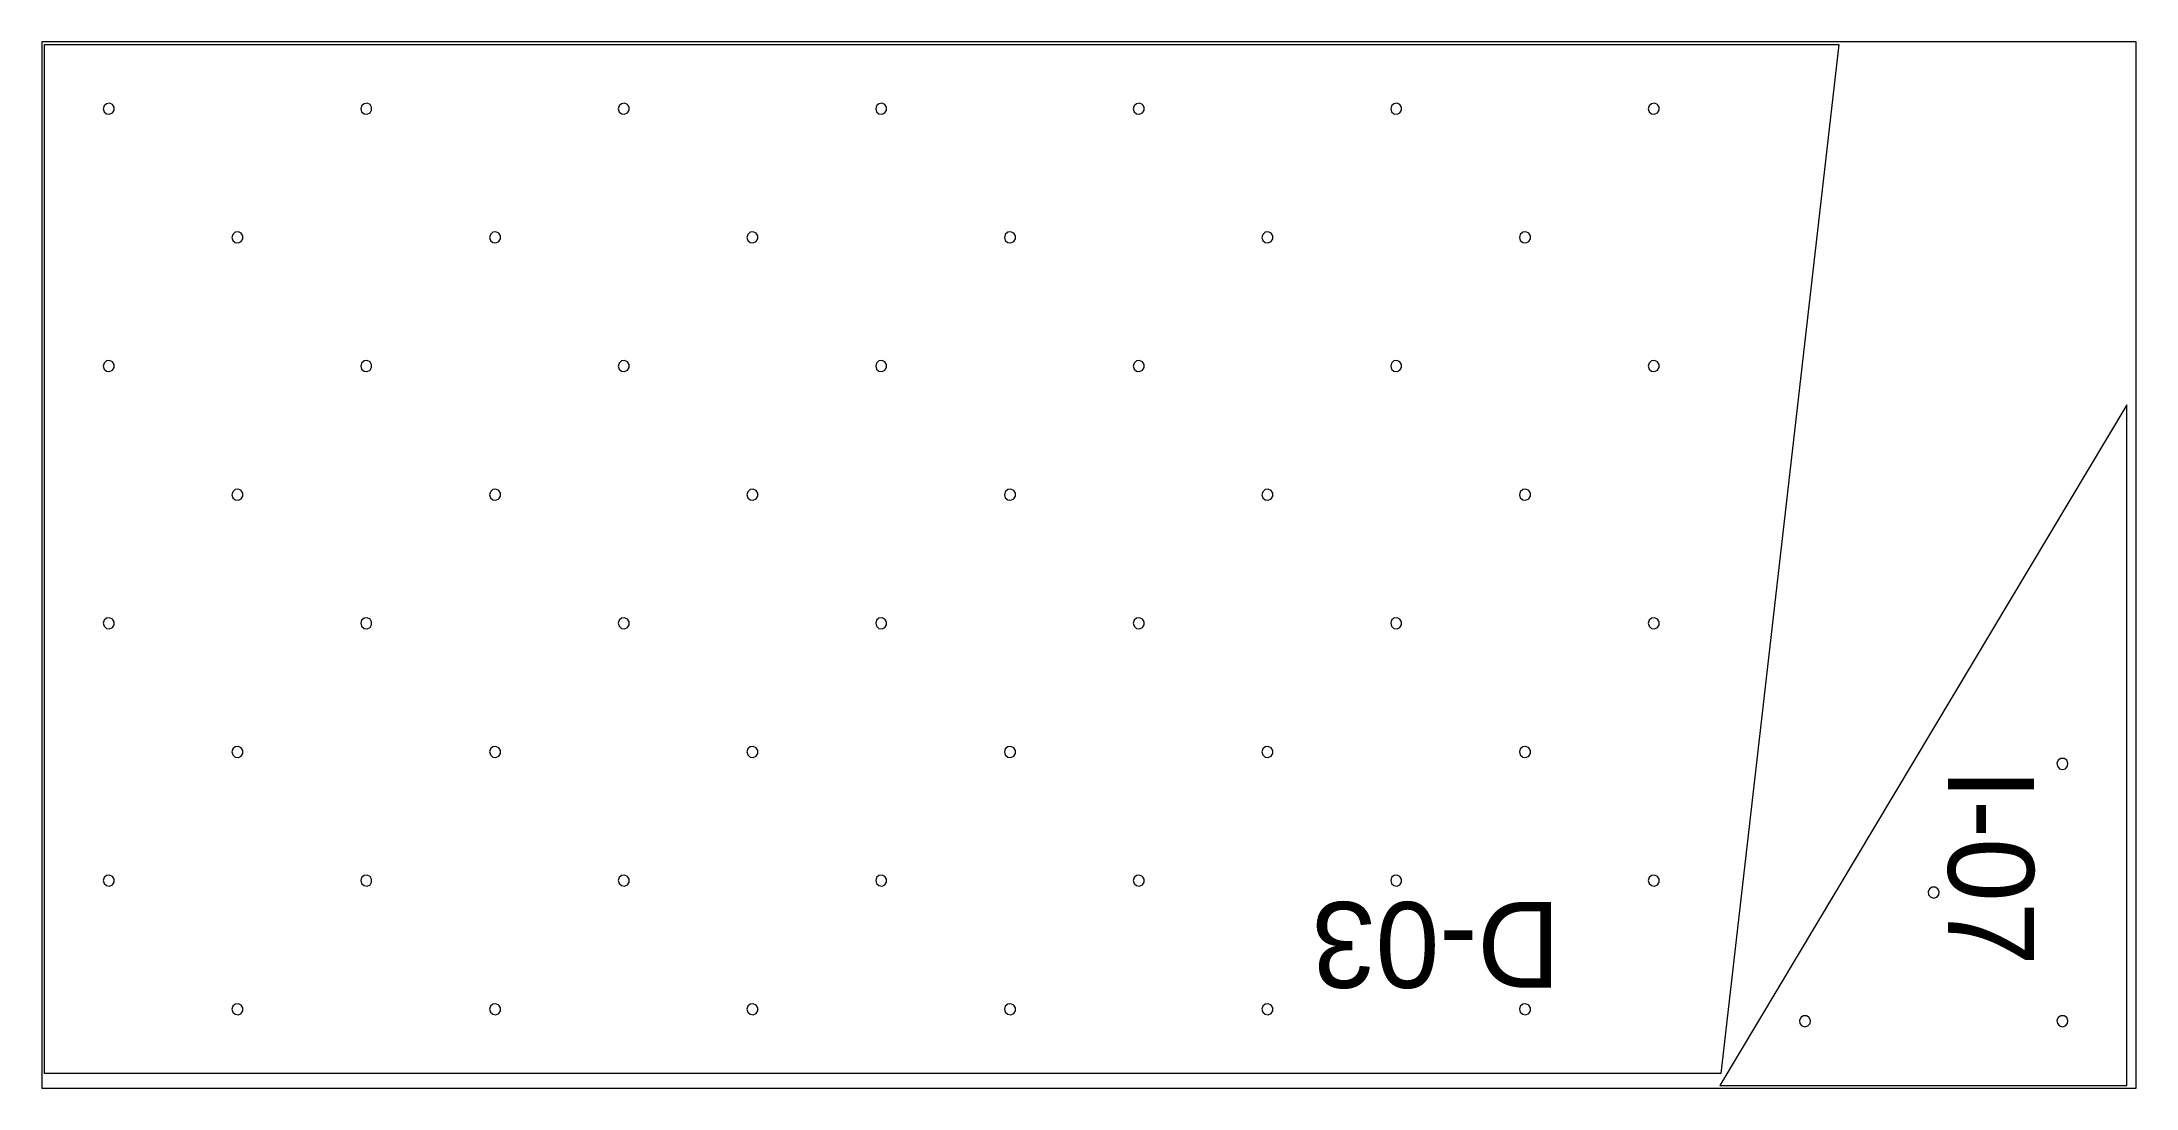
# Model space of a CAD drawing. Extents: x 0 to 287620, y 0 to 1220.
# Drawn here: x 73500 to 75940, y 0 to 1220 of the extents above; entities that cross this region are included whole.
import ezdxf

# ---------------------------------------------------------------- set-up
doc = ezdxf.new("R2010")
doc.units = 0
doc.header["$MEASUREMENT"] = 0
for name, color, linetype, lineweight in [('CUSTOM', 7, 'CONTINUOUS', 0), ('drilling', 7, 'CONTINUOUS', 0), ('FINAL', 7, 'CONTINUOUS', 0)]:
    doc.layers.add(name, color=color, linetype=linetype, lineweight=lineweight)

msp = doc.modelspace()

# ---------------------------------------------------------------- texts
at = {"layer": 'Final', "lineweight": 0}
for s, rotation, p in [('I-07', 270, (75721, 373.3)), ('D-03', 180, (75269.3, 217))]:
    msp.add_text(s, height=100, rotation=rotation, dxfattribs=at).set_placement(p)

# ---------------------------------------------------------------- linework, layer by layer
at = {"layer": 'CUSTOM', "lineweight": 0}
msp.add_lwpolyline([(73500, 0), (75940, 0), (75940, 1220), (73500, 1220)], close=True, dxfattribs=at)
at = {"layer": 'drilling', "lineweight": 0}
for points in [[(73571.5, 1142), (73572.5, 1138.5), (73575.3, 1136.1), (73578.9, 1135.6), (73582.3, 1137.1), (73584.2, 1140.2), (73584.2, 1143.8), (73582.3, 1146.9), (73578.9, 1148.4), (73575.3, 1147.9), (73572.5, 1145.5)], [(73871.5, 1142), (73872.5, 1138.5), (73875.3, 1136.1), (73878.9, 1135.6), (73882.3, 1137.1), (73884.2, 1140.2), (73884.2, 1143.8), (73882.3, 1146.9), (73878.9, 1148.4), (73875.3, 1147.9), (73872.5, 1145.5)], [(74171.5, 1142), (74172.5, 1138.5), (74175.3, 1136.1), (74178.9, 1135.6), (74182.3, 1137.1), (74184.2, 1140.2), (74184.2, 1143.8), (74182.3, 1146.9), (74178.9, 1148.4), (74175.3, 1147.9), (74172.5, 1145.5)], [(74471.5, 1142), (74472.5, 1138.5), (74475.3, 1136.1), (74478.9, 1135.6), (74482.3, 1137.1), (74484.2, 1140.2), (74484.2, 1143.8), (74482.3, 1146.9), (74478.9, 1148.4), (74475.3, 1147.9), (74472.5, 1145.5)], [(74771.5, 1142), (74772.5, 1138.5), (74775.3, 1136.1), (74778.9, 1135.6), (74782.3, 1137.1), (74784.2, 1140.2), (74784.2, 1143.8), (74782.3, 1146.9), (74778.9, 1148.4), (74775.3, 1147.9), (74772.5, 1145.5)], [(75071.5, 1142), (75072.5, 1138.5), (75075.3, 1136.1), (75078.9, 1135.6), (75082.3, 1137.1), (75084.2, 1140.2), (75084.2, 1143.8), (75082.3, 1146.9), (75078.9, 1148.4), (75075.3, 1147.9), (75072.5, 1145.5)], [(75371.5, 1142), (75372.5, 1138.5), (75375.3, 1136.1), (75378.9, 1135.6), (75382.3, 1137.1), (75384.2, 1140.2), (75384.2, 1143.8), (75382.3, 1146.9), (75378.9, 1148.4), (75375.3, 1147.9), (75372.5, 1145.5)], [(73721.5, 992), (73722.5, 988.5), (73725.3, 986.1), (73728.9, 985.6), (73732.3, 987.1), (73734.2, 990.2), (73734.2, 993.8), (73732.3, 996.9), (73728.9, 998.4), (73725.3, 997.9), (73722.5, 995.5)], [(74021.5, 992), (74022.5, 988.5), (74025.3, 986.1), (74028.9, 985.6), (74032.3, 987.1), (74034.2, 990.2), (74034.2, 993.8), (74032.3, 996.9), (74028.9, 998.4), (74025.3, 997.9), (74022.5, 995.5)], [(74321.5, 992), (74322.5, 988.5), (74325.3, 986.1), (74328.9, 985.6), (74332.3, 987.1), (74334.2, 990.2), (74334.2, 993.8), (74332.3, 996.9), (74328.9, 998.4), (74325.3, 997.9), (74322.5, 995.5)], [(74621.5, 992), (74622.5, 988.5), (74625.3, 986.1), (74628.9, 985.6), (74632.3, 987.1), (74634.2, 990.2), (74634.2, 993.8), (74632.3, 996.9), (74628.9, 998.4), (74625.3, 997.9), (74622.5, 995.5)], [(74921.5, 992), (74922.5, 988.5), (74925.3, 986.1), (74928.9, 985.6), (74932.3, 987.1), (74934.2, 990.2), (74934.2, 993.8), (74932.3, 996.9), (74928.9, 998.4), (74925.3, 997.9), (74922.5, 995.5)], [(75221.5, 992), (75222.5, 988.5), (75225.3, 986.1), (75228.9, 985.6), (75232.3, 987.1), (75234.2, 990.2), (75234.2, 993.8), (75232.3, 996.9), (75228.9, 998.4), (75225.3, 997.9), (75222.5, 995.5)], [(73571.5, 842), (73572.5, 838.5), (73575.3, 836.1), (73578.9, 835.6), (73582.3, 837.1), (73584.2, 840.2), (73584.2, 843.8), (73582.3, 846.9), (73578.9, 848.4), (73575.3, 847.9), (73572.5, 845.5)], [(73871.5, 842), (73872.5, 838.5), (73875.3, 836.1), (73878.9, 835.6), (73882.3, 837.1), (73884.2, 840.2), (73884.2, 843.8), (73882.3, 846.9), (73878.9, 848.4), (73875.3, 847.9), (73872.5, 845.5)], [(74171.5, 842), (74172.5, 838.5), (74175.3, 836.1), (74178.9, 835.6), (74182.3, 837.1), (74184.2, 840.2), (74184.2, 843.8), (74182.3, 846.9), (74178.9, 848.4), (74175.3, 847.9), (74172.5, 845.5)], [(74471.5, 842), (74472.5, 838.5), (74475.3, 836.1), (74478.9, 835.6), (74482.3, 837.1), (74484.2, 840.2), (74484.2, 843.8), (74482.3, 846.9), (74478.9, 848.4), (74475.3, 847.9), (74472.5, 845.5)], [(74771.5, 842), (74772.5, 838.5), (74775.3, 836.1), (74778.9, 835.6), (74782.3, 837.1), (74784.2, 840.2), (74784.2, 843.8), (74782.3, 846.9), (74778.9, 848.4), (74775.3, 847.9), (74772.5, 845.5)], [(75071.5, 842), (75072.5, 838.5), (75075.3, 836.1), (75078.9, 835.6), (75082.3, 837.1), (75084.2, 840.2), (75084.2, 843.8), (75082.3, 846.9), (75078.9, 848.4), (75075.3, 847.9), (75072.5, 845.5)], [(75371.5, 842), (75372.5, 838.5), (75375.3, 836.1), (75378.9, 835.6), (75382.3, 837.1), (75384.2, 840.2), (75384.2, 843.8), (75382.3, 846.9), (75378.9, 848.4), (75375.3, 847.9), (75372.5, 845.5)], [(73721.5, 692), (73722.5, 688.5), (73725.3, 686.1), (73728.9, 685.6), (73732.3, 687.1), (73734.2, 690.2), (73734.2, 693.8), (73732.3, 696.9), (73728.9, 698.4), (73725.3, 697.9), (73722.5, 695.5)], [(74021.5, 692), (74022.5, 688.5), (74025.3, 686.1), (74028.9, 685.6), (74032.3, 687.1), (74034.2, 690.2), (74034.2, 693.8), (74032.3, 696.9), (74028.9, 698.4), (74025.3, 697.9), (74022.5, 695.5)], [(74321.5, 692), (74322.5, 688.5), (74325.3, 686.1), (74328.9, 685.6), (74332.3, 687.1), (74334.2, 690.2), (74334.2, 693.8), (74332.3, 696.9), (74328.9, 698.4), (74325.3, 697.9), (74322.5, 695.5)], [(74621.5, 692), (74622.5, 688.5), (74625.3, 686.1), (74628.9, 685.6), (74632.3, 687.1), (74634.2, 690.2), (74634.2, 693.8), (74632.3, 696.9), (74628.9, 698.4), (74625.3, 697.9), (74622.5, 695.5)], [(74921.5, 692), (74922.5, 688.5), (74925.3, 686.1), (74928.9, 685.6), (74932.3, 687.1), (74934.2, 690.2), (74934.2, 693.8), (74932.3, 696.9), (74928.9, 698.4), (74925.3, 697.9), (74922.5, 695.5)], [(75221.5, 692), (75222.5, 688.5), (75225.3, 686.1), (75228.9, 685.6), (75232.3, 687.1), (75234.2, 690.2), (75234.2, 693.8), (75232.3, 696.9), (75228.9, 698.4), (75225.3, 697.9), (75222.5, 695.5)], [(73571.5, 542), (73572.5, 538.5), (73575.3, 536.1), (73578.9, 535.6), (73582.3, 537.1), (73584.2, 540.2), (73584.2, 543.8), (73582.3, 546.9), (73578.9, 548.4), (73575.3, 547.9), (73572.5, 545.5)], [(73871.5, 542), (73872.5, 538.5), (73875.3, 536.1), (73878.9, 535.6), (73882.3, 537.1), (73884.2, 540.2), (73884.2, 543.8), (73882.3, 546.9), (73878.9, 548.4), (73875.3, 547.9), (73872.5, 545.5)], [(74171.5, 542), (74172.5, 538.5), (74175.3, 536.1), (74178.9, 535.6), (74182.3, 537.1), (74184.2, 540.2), (74184.2, 543.8), (74182.3, 546.9), (74178.9, 548.4), (74175.3, 547.9), (74172.5, 545.5)], [(74471.5, 542), (74472.5, 538.5), (74475.3, 536.1), (74478.9, 535.6), (74482.3, 537.1), (74484.2, 540.2), (74484.2, 543.8), (74482.3, 546.9), (74478.9, 548.4), (74475.3, 547.9), (74472.5, 545.5)], [(74771.5, 542), (74772.5, 538.5), (74775.3, 536.1), (74778.9, 535.6), (74782.3, 537.1), (74784.2, 540.2), (74784.2, 543.8), (74782.3, 546.9), (74778.9, 548.4), (74775.3, 547.9), (74772.5, 545.5)], [(75071.5, 542), (75072.5, 538.5), (75075.3, 536.1), (75078.9, 535.6), (75082.3, 537.1), (75084.2, 540.2), (75084.2, 543.8), (75082.3, 546.9), (75078.9, 548.4), (75075.3, 547.9), (75072.5, 545.5)], [(75371.5, 542), (75372.5, 538.5), (75375.3, 536.1), (75378.9, 535.6), (75382.3, 537.1), (75384.2, 540.2), (75384.2, 543.8), (75382.3, 546.9), (75378.9, 548.4), (75375.3, 547.9), (75372.5, 545.5)], [(73721.5, 392), (73722.5, 388.5), (73725.3, 386.1), (73728.9, 385.6), (73732.3, 387.1), (73734.2, 390.2), (73734.2, 393.8), (73732.3, 396.9), (73728.9, 398.4), (73725.3, 397.9), (73722.5, 395.5)], [(74021.5, 392), (74022.5, 388.5), (74025.3, 386.1), (74028.9, 385.6), (74032.3, 387.1), (74034.2, 390.2), (74034.2, 393.8), (74032.3, 396.9), (74028.9, 398.4), (74025.3, 397.9), (74022.5, 395.5)], [(74321.5, 392), (74322.5, 388.5), (74325.3, 386.1), (74328.9, 385.6), (74332.3, 387.1), (74334.2, 390.2), (74334.2, 393.8), (74332.3, 396.9), (74328.9, 398.4), (74325.3, 397.9), (74322.5, 395.5)], [(74621.5, 392), (74622.5, 388.5), (74625.3, 386.1), (74628.9, 385.6), (74632.3, 387.1), (74634.2, 390.2), (74634.2, 393.8), (74632.3, 396.9), (74628.9, 398.4), (74625.3, 397.9), (74622.5, 395.5)], [(74921.5, 392), (74922.5, 388.5), (74925.3, 386.1), (74928.9, 385.6), (74932.3, 387.1), (74934.2, 390.2), (74934.2, 393.8), (74932.3, 396.9), (74928.9, 398.4), (74925.3, 397.9), (74922.5, 395.5)], [(75221.5, 392), (75222.5, 388.5), (75225.3, 386.1), (75228.9, 385.6), (75232.3, 387.1), (75234.2, 390.2), (75234.2, 393.8), (75232.3, 396.9), (75228.9, 398.4), (75225.3, 397.9), (75222.5, 395.5)], [(75854.2, 371.5), (75857.7, 372.5), (75860.1, 375.3), (75860.6, 378.9), (75859.1, 382.3), (75856, 384.2), (75852.4, 384.2), (75849.3, 382.3), (75847.8, 378.9), (75848.3, 375.3), (75850.7, 372.5)], [(73571.5, 242), (73572.5, 238.5), (73575.3, 236.1), (73578.9, 235.6), (73582.3, 237.1), (73584.2, 240.2), (73584.2, 243.8), (73582.3, 246.9), (73578.9, 248.4), (73575.3, 247.9), (73572.5, 245.5)], [(73871.5, 242), (73872.5, 238.5), (73875.3, 236.1), (73878.9, 235.6), (73882.3, 237.1), (73884.2, 240.2), (73884.2, 243.8), (73882.3, 246.9), (73878.9, 248.4), (73875.3, 247.9), (73872.5, 245.5)], [(74171.5, 242), (74172.5, 238.5), (74175.3, 236.1), (74178.9, 235.6), (74182.3, 237.1), (74184.2, 240.2), (74184.2, 243.8), (74182.3, 246.9), (74178.9, 248.4), (74175.3, 247.9), (74172.5, 245.5)], [(74471.5, 242), (74472.5, 238.5), (74475.3, 236.1), (74478.9, 235.6), (74482.3, 237.1), (74484.2, 240.2), (74484.2, 243.8), (74482.3, 246.9), (74478.9, 248.4), (74475.3, 247.9), (74472.5, 245.5)], [(74771.5, 242), (74772.5, 238.5), (74775.3, 236.1), (74778.9, 235.6), (74782.3, 237.1), (74784.2, 240.2), (74784.2, 243.8), (74782.3, 246.9), (74778.9, 248.4), (74775.3, 247.9), (74772.5, 245.5)], [(75071.5, 242), (75072.5, 238.5), (75075.3, 236.1), (75078.9, 235.6), (75082.3, 237.1), (75084.2, 240.2), (75084.2, 243.8), (75082.3, 246.9), (75078.9, 248.4), (75075.3, 247.9), (75072.5, 245.5)], [(75371.5, 242), (75372.5, 238.5), (75375.3, 236.1), (75378.9, 235.6), (75382.3, 237.1), (75384.2, 240.2), (75384.2, 243.8), (75382.3, 246.9), (75378.9, 248.4), (75375.3, 247.9), (75372.5, 245.5)], [(75704.2, 221.5), (75707.7, 222.5), (75710.1, 225.3), (75710.6, 228.9), (75709.1, 232.3), (75706, 234.2), (75702.4, 234.2), (75699.3, 232.3), (75697.8, 228.9), (75698.3, 225.3), (75700.7, 222.5)], [(73721.5, 92), (73722.5, 88.5), (73725.3, 86.1), (73728.9, 85.6), (73732.3, 87.1), (73734.2, 90.2), (73734.2, 93.8), (73732.3, 96.9), (73728.9, 98.4), (73725.3, 97.9), (73722.5, 95.5)], [(74021.5, 92), (74022.5, 88.5), (74025.3, 86.1), (74028.9, 85.6), (74032.3, 87.1), (74034.2, 90.2), (74034.2, 93.8), (74032.3, 96.9), (74028.9, 98.4), (74025.3, 97.9), (74022.5, 95.5)], [(74321.5, 92), (74322.5, 88.5), (74325.3, 86.1), (74328.9, 85.6), (74332.3, 87.1), (74334.2, 90.2), (74334.2, 93.8), (74332.3, 96.9), (74328.9, 98.4), (74325.3, 97.9), (74322.5, 95.5)], [(74621.5, 92), (74622.5, 88.5), (74625.3, 86.1), (74628.9, 85.6), (74632.3, 87.1), (74634.2, 90.2), (74634.2, 93.8), (74632.3, 96.9), (74628.9, 98.4), (74625.3, 97.9), (74622.5, 95.5)], [(74921.5, 92), (74922.5, 88.5), (74925.3, 86.1), (74928.9, 85.6), (74932.3, 87.1), (74934.2, 90.2), (74934.2, 93.8), (74932.3, 96.9), (74928.9, 98.4), (74925.3, 97.9), (74922.5, 95.5)], [(75221.5, 92), (75222.5, 88.5), (75225.3, 86.1), (75228.9, 85.6), (75232.3, 87.1), (75234.2, 90.2), (75234.2, 93.8), (75232.3, 96.9), (75228.9, 98.4), (75225.3, 97.9), (75222.5, 95.5)], [(75554.2, 71.5), (75557.7, 72.5), (75560.1, 75.3), (75560.6, 78.9), (75559.1, 82.3), (75556, 84.2), (75552.4, 84.2), (75549.3, 82.3), (75547.8, 78.9), (75548.3, 75.3), (75550.7, 72.5)], [(75854.2, 71.5), (75857.7, 72.5), (75860.1, 75.3), (75860.6, 78.9), (75859.1, 82.3), (75856, 84.2), (75852.4, 84.2), (75849.3, 82.3), (75847.8, 78.9), (75848.3, 75.3), (75850.7, 72.5)]]:
    msp.add_lwpolyline(points, close=True, dxfattribs=at)
at = {"layer": 'Final', "lineweight": 0}
for points in [[(73503, 1217), (75593.7, 1217), (75456, 17), (73503, 17)], [(75454.9, 3), (75929.2, 3), (75929.2, 796.9)]]:
    msp.add_lwpolyline(points, close=True, dxfattribs=at)

msp.set_redraw_order([(e.dxf.handle, doc.entitydb.next_handle()) for e in msp.query("TEXT MTEXT ATTDEF DIMENSION ARC_DIMENSION")])  # texts and dimensions are drawn at this point

doc.saveas('drawing.dxf')
